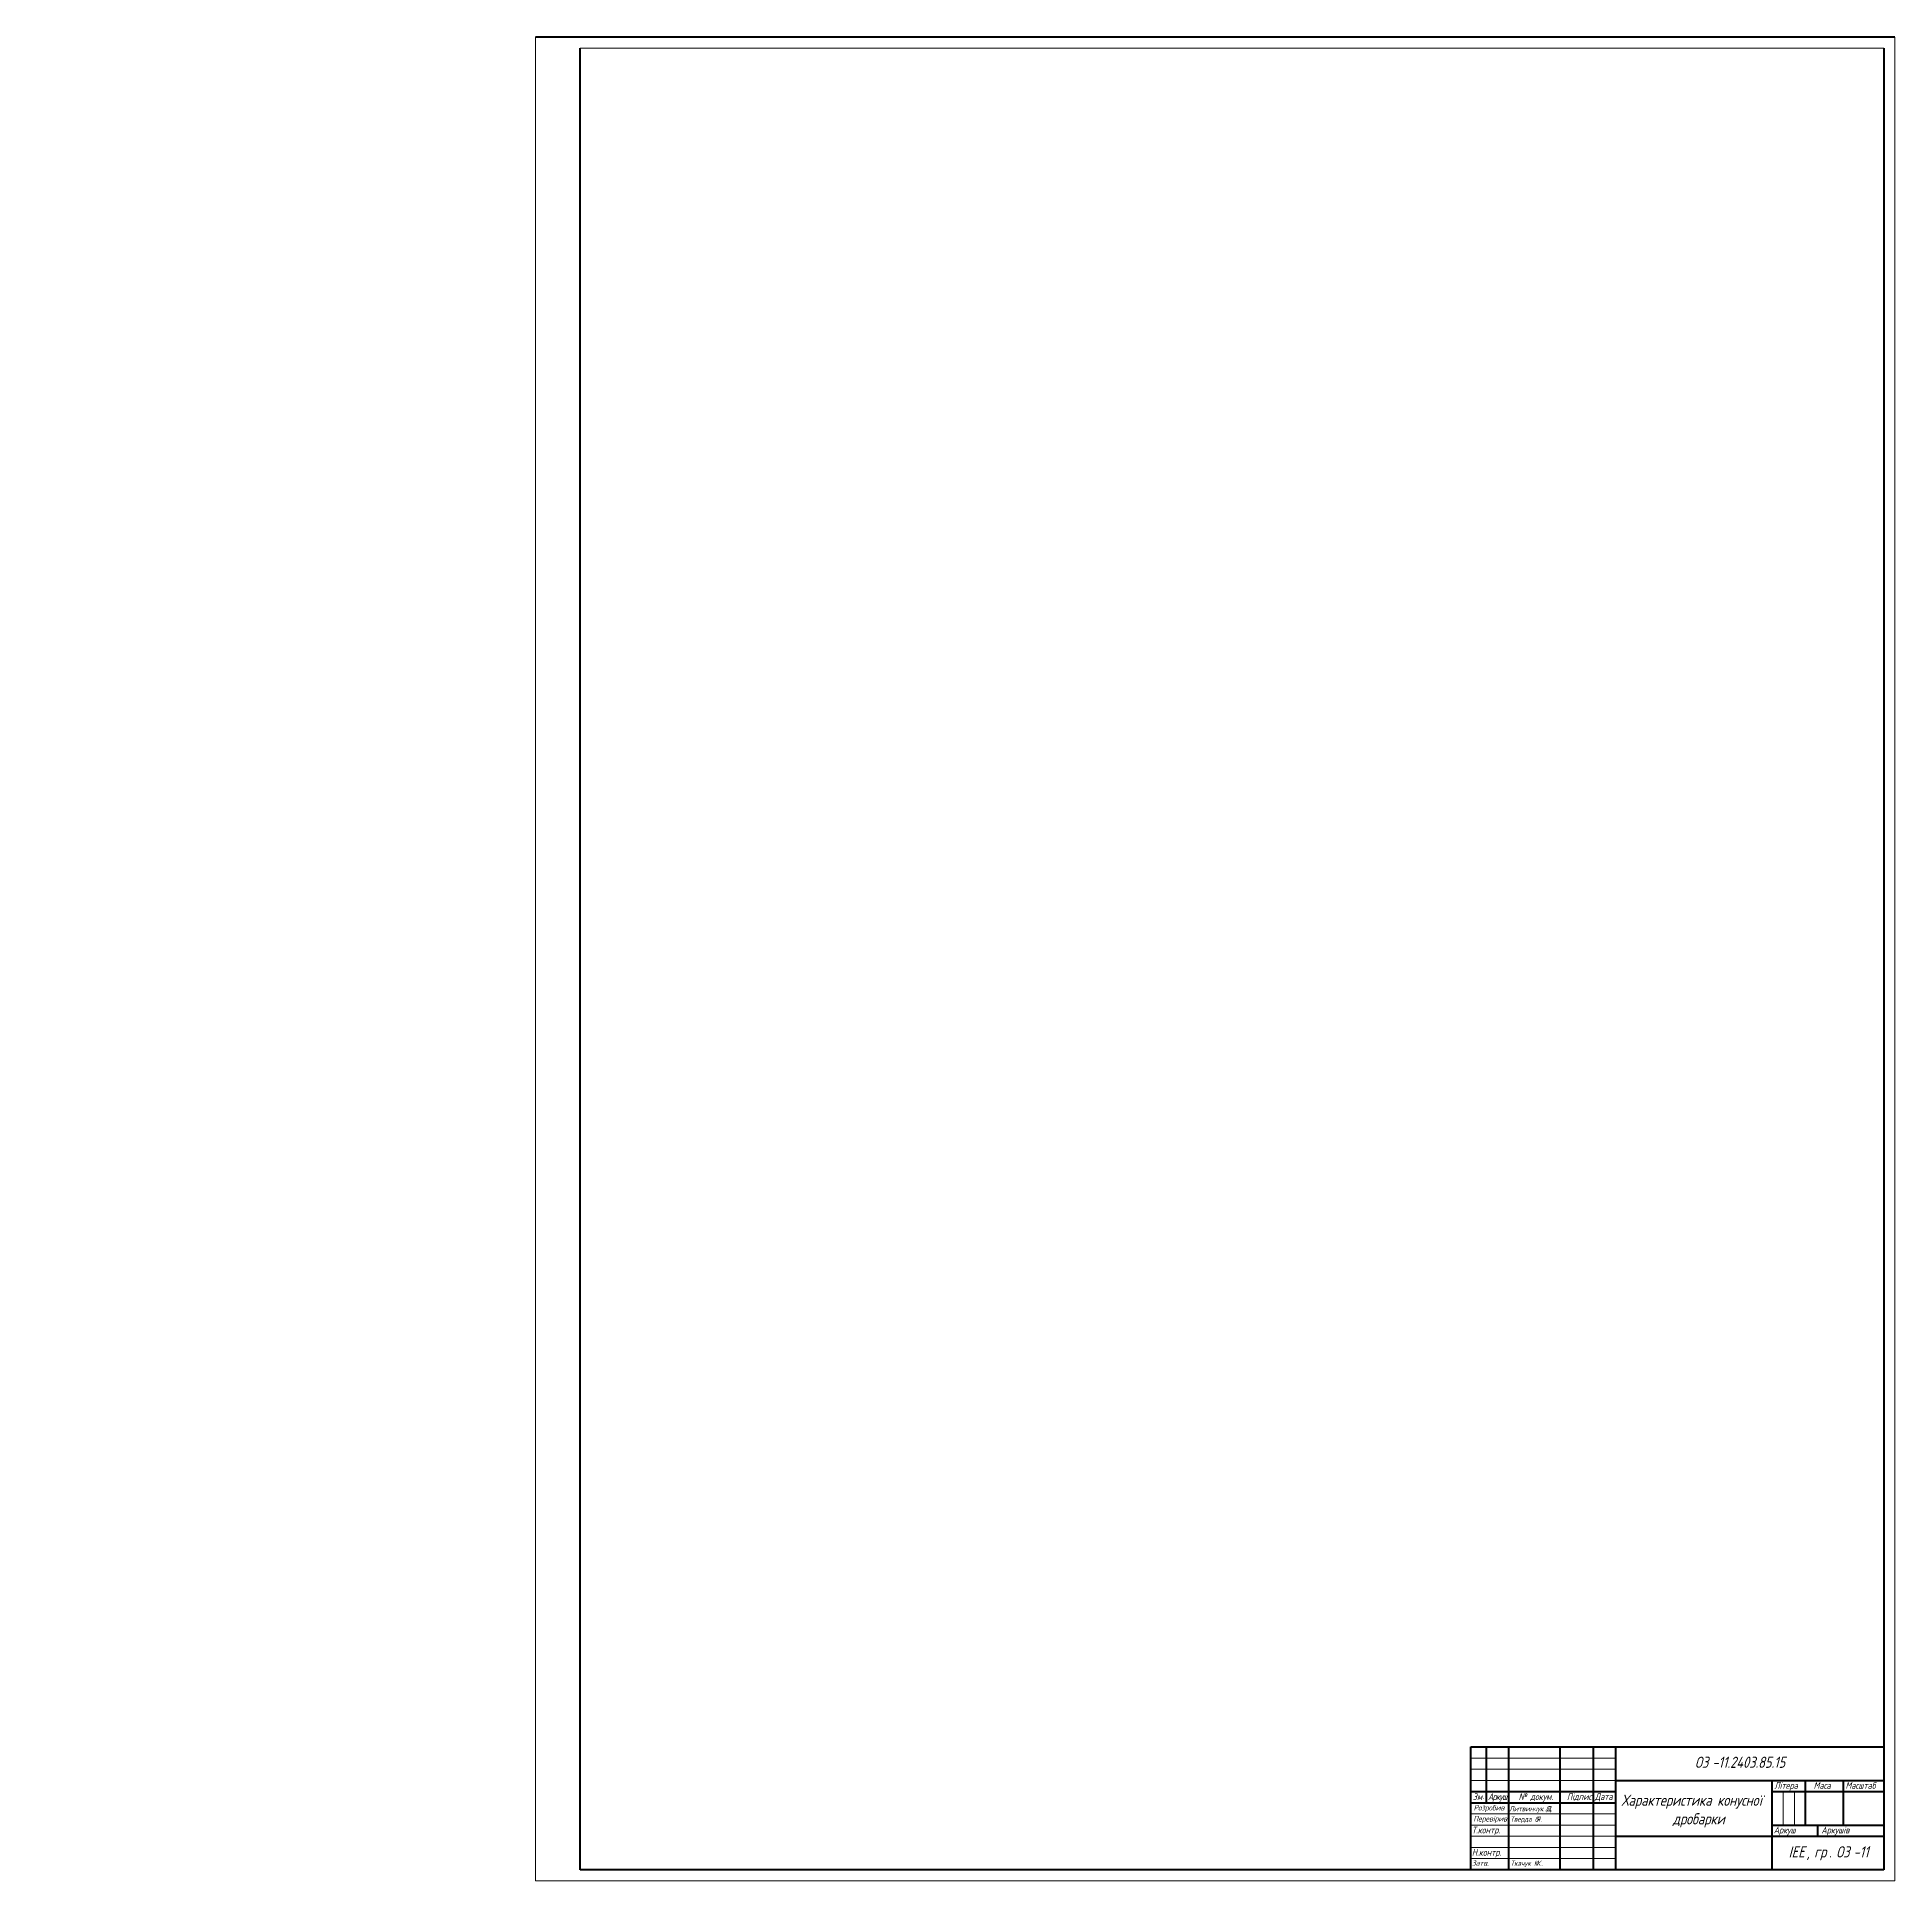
# Model space of a CAD drawing. Header units: millimetres. Extents: x 2024 to 4373, y 1521 to 2347.
# Drawn here: x 3541 to 4373, y 1521 to 2347 of the extents above; entities that cross this region are included whole.
import ezdxf

# ---------------------------------------------------------------- set-up
doc = ezdxf.new("R2010")
doc.units = ezdxf.units.MM
doc.linetypes.add('K5LT_BASIC', pattern=[0])
doc.linetypes.add('K5LT_THIN', pattern=[0])
doc.styles.add('KTEXTSTYLE', font='bgothl.ttf', dxfattribs={"width": 0.96, "height": 5})
doc.styles.add('стиль1', font='GOST_A.TTF', dxfattribs={"oblique": 15})

msp = doc.modelspace()

# ---------------------------------------------------------------- texts
at = {"style": 'стиль1', "oblique": 15}
for s, height, p in [('ОЗ', 5, (4283.56, 1572.05)), ('-11.2403.85.15', 5, (4291.34, 1572.05)), ('Характеристика конусної', 5, (4250.68, 1555.06)), ('Литвинчук Д', 2.3, (4200.4, 1552.59)), ('Тверда О', 2.3, (4200.86, 1547.91)), ('.', 2.3, (4212, 1547.91)), ('Я', 2.3, (4212.48, 1547.91)), ('.', 2.3, (4214.58, 1547.91)), ('.', 2.3, (4216.31, 1552.59)), ('О', 2.3, (4216.79, 1552.59)), ('.', 2.3, (4218.88, 1552.59)), (' дробарки', 5, (4271.07, 1546.72)), ('ІЕЕ', 5, (4325.55, 1531.9)), (', ', 5, (4333.68, 1531.9)), ('гр', 5, (4336.98, 1531.9)), ('. ', 5, (4343.66, 1531.9)), ('ОЗ', 5, (4346.84, 1531.9)), ('-11', 5, (4354.61, 1531.9)), ('Ткачук К', 2.3, (4200.97, 1528.19)), ('.', 2.3, (4212.11, 1528.19)), ('К', 2.3, (4212.59, 1528.19)), ('.', 2.3, (4214.68, 1528.19))]:
    msp.add_text(s, height=height, dxfattribs=at).set_placement(p)
at = {"color": 7, "insert": (3540.89, 1780.27), "char_height": 2.5, "attachment_point": 1, "rotation": 90, "style": 'KTEXTSTYLE'}
msp.add_mtext('\\H3.5;\\W0.965;\\Q15;\\Q15; ', dxfattribs=at)
at = {"color": 7, "attachment_point": 1, "style": 'стиль1'}
for s, insert, char_height in [('Літера', (4319.1, 1565.65), 3), ('Маса', (4336.72, 1565.65), 3), ('Масштаб', (4351.01, 1565.67), 3), ('Зм', (4184.07, 1560.65), 3), ('.', (4188.51, 1560.65), 2.5), ('{\\T0.85;Аркуш}', (4190.83, 1560.65), 3), ('№ докум.', (4204.56, 1560.65), 3), ('Підпис', (4226.2, 1560.65), 3), ('Дата', (4238.73, 1560.65), 3), ('Перевірив', (4184.3, 1550.51), 2.5), ('Розробив', (4184.42, 1555.44), 2.5), ('Т.контр.', (4183.62, 1545.7), 3), ('Аркуш', (4318.84, 1545.65), 3), ('Аркушів', (4340.2, 1545.65), 3), ('Н.контр.', (4183.62, 1535.67), 3), ('Затв.', (4183.62, 1530.65), 2.5)]:
    msp.add_mtext(s, dxfattribs=dict(at, insert=insert, char_height=char_height))

# ---------------------------------------------------------------- linework, layer by layer
at = {"color": 7, "linetype": 'K5LT_THIN', "lineweight": 18}
for p, q in [((3764.12, 1521.42), (3764.12, 2347.42)), ((4373.12, 2347.42), (4373.12, 1521.42)), ((4368.12, 2342.42), (3784.12, 2342.42)), ((4373.12, 2115.42), (4373.12, 1521.42)), ((4183.12, 1576.42), (4248.12, 1576.42)), ((4183.12, 1571.42), (4248.12, 1571.42)), ((4183.12, 1566.42), (4248.12, 1566.42)), ((4323.08, 1546.42), (4323.08, 1561.42)), ((4328.1, 1546.42), (4328.1, 1561.42)), ((4183.12, 1551.42), (4248.12, 1551.42)), ((4183.12, 1546.42), (4248.12, 1546.42)), ((4183.12, 1541.42), (4248.12, 1541.42)), ((4183.12, 1536.42), (4248.12, 1536.42)), ((4183.12, 1531.42), (4248.12, 1531.42)), ((4373.12, 1521.42), (3764.12, 1521.42))]:
    msp.add_line(p, q, dxfattribs=at)
at = {"color": 7, "linetype": 'K5LT_BASIC', "lineweight": 60}
for p, q in [((4373.12, 2347.42), (3764.12, 2347.42)), ((3784.12, 1526.42), (3784.12, 2342.42)), ((4368.12, 2342.42), (4368.12, 1526.42)), ((4368.12, 2110.42), (4368.12, 1526.42)), ((4183.12, 1581.42), (4368.12, 1581.42)), ((4183.12, 1526.42), (4183.12, 1581.42)), ((4190.12, 1556.42), (4190.12, 1581.42)), ((4200.12, 1526.42), (4200.12, 1581.42)), ((4223.12, 1526.42), (4223.12, 1581.42)), ((4238.12, 1526.42), (4238.12, 1581.42)), ((4248.12, 1526.42), (4248.12, 1581.42)), ((4248.12, 1566.42), (4368.12, 1566.42)), ((4318.12, 1526.42), (4318.12, 1566.42)), ((4333.12, 1546.42), (4333.12, 1566.42)), ((4350.12, 1546.42), (4350.12, 1566.42)), ((4183.12, 1561.42), (4248.12, 1561.42)), ((4183.12, 1556.42), (4248.12, 1556.42)), ((4318.12, 1561.42), (4333.12, 1561.42)), ((4333.12, 1561.42), (4368.12, 1561.42)), ((4248.12, 1541.42), (4318.12, 1541.42)), ((4318.12, 1546.42), (4368.12, 1546.42)), ((4318.12, 1541.42), (4368.12, 1541.42)), ((4338.69, 1541.42), (4338.69, 1546.42)), ((4368.12, 1526.42), (3784.12, 1526.42))]:
    msp.add_line(p, q, dxfattribs=at)

msp.set_redraw_order([(e.dxf.handle, doc.entitydb.next_handle()) for e in msp.query("TEXT MTEXT ATTDEF DIMENSION ARC_DIMENSION")])  # texts and dimensions are drawn at this point

doc.saveas('drawing.dxf')
